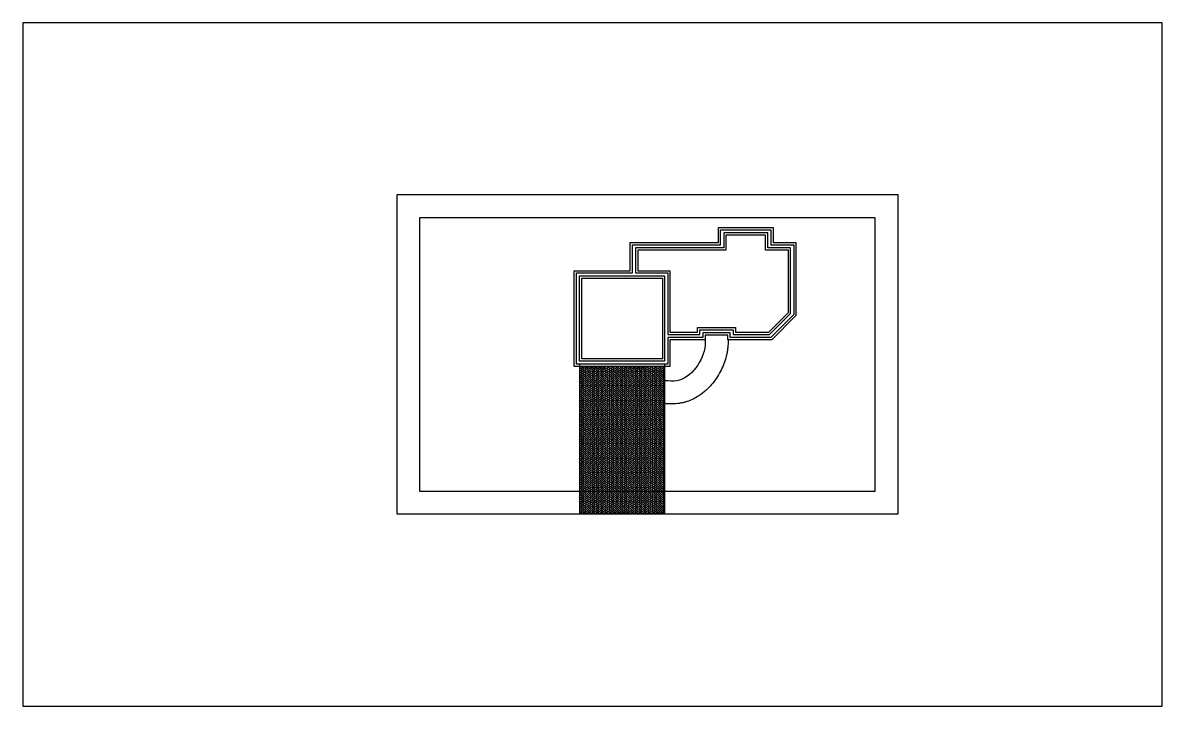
# Model space of a CAD drawing. Header units: inches. Extents: x 591 to 20043, y -1483 to 317.
# Drawn here: x 3882 to 6882, y -1483 to 317 of the extents above; entities that cross this region are included whole.
import ezdxf

# ---------------------------------------------------------------- set-up
doc = ezdxf.new("R2010")
doc.units = ezdxf.units.IN
doc.header["$MEASUREMENT"] = 0
for name, color, linetype in [('SS - Footings_(3)', 3, 'Continuous'), ('SS - Foundation_Wall_(2)', 2, 'Continuous'), ('SS - Masonry_(241)', 241, 'Continuous'), ('SS - Site_Property_Line_(116)', 116, 'Continuous')]:
    doc.layers.add(name, color=color, linetype=linetype)

msp = doc.modelspace()

# ---------------------------------------------------------------- hatches: boundary and pattern name
at = {"layer": 'SS - Masonry_(241)'}
h = msp.add_hatch(dxfattribs=at)
h.set_pattern_fill('AR-HBONE', color=256)
h.paths.add_polyline_path([(5571.5, -587.4), (5347.5, -587.4), (5347.5, -916.1), (5571.5, -916.1)])
h.paths.add_polyline_path([(5571.5, -916.1), (5347.5, -916.1), (5347.5, -976.1), (5571.5, -976.1)])

# ---------------------------------------------------------------- linework, layer by layer
for p, q in [((5347.5, -581.4), (5347.5, -976.1)), ((5571.5, -581.4), (5571.5, -976.1))]:
    msp.add_line(p, q)
for points in [[(3881.6, -1482.5), (6281.6, -1482.5), (6881.6, -1482.5), (6881.6, 317.5), (3881.6, 317.5)], [(4866.2, -976.1), (6186.2, -976.1), (6186.2, -136.1), (4866.2, -136.1)]]:
    msp.add_lwpolyline(points, close=True)
msp.add_spline([(5678.1, -505.2), (5678.1, -531.7), (5603.4, -625.2), (5571.5, -625.2)], degree=3)
msp.add_open_spline([(5738.6, -517.2), (5738.6, -519), (5738.6, -520.9), (5738.5, -526.9), (5738.3, -531.3), (5737.8, -537), (5737.7, -538), (5737.5, -540.2), (5737.4, -541.2), (5737, -544.4), (5736.6, -546.4), (5735.6, -552.7), (5734.7, -556.7), (5732, -567.7), (5729.8, -574.4), (5724.8, -587.6), (5721.9, -594), (5715.4, -606.5), (5711.8, -612.6), (5704, -624.3), (5699.7, -630), (5690.3, -640.9), (5685.2, -646.2), (5674.2, -656), (5668.3, -660.6), (5657.1, -668), (5652, -670.9), (5641.2, -676.2), (5635.5, -678.5), (5627.7, -681), (5625.9, -681.6), (5622.4, -682.5), (5620.9, -682.9), (5617.7, -683.6), (5616.1, -683.9), (5613.7, -684.4), (5612.9, -684.5), (5611.3, -684.7), (5610.6, -684.9), (5608.3, -685.2), (5606.8, -685.4), (5602.4, -685.8), (5599.6, -686), (5592.8, -686.3), (5588.9, -686.3), (5581.8, -686.1), (5578.4, -686), (5574, -685.6), (5572.7, -685.5), (5571.5, -685.4)], degree=3, knots=[12.965308, 12.965308, 12.965308, 12.965308, 16.945199, 16.945199, 25.417798, 25.417798, 27.309878, 27.309878, 29.201958, 29.201958, 32.986118, 32.986118, 40.554439, 40.554439, 53.538817, 53.538817, 66.523196, 66.523196, 79.507575, 79.507575, 92.491953, 92.491953, 105.476332, 105.476332, 118.46071, 118.46071, 128.203802, 128.203802, 137.946894, 137.946894, 140.986195, 140.986195, 143.408527, 143.408527, 145.934099, 145.934099, 147.125875, 147.125875, 148.317652, 148.317652, 150.701205, 150.701205, 155.46831, 155.46831, 162.788394, 162.788394, 170.108477, 170.108477, 173.36923, 173.36923, 173.36923, 173.36923])
at = {"layer": 'SS - Footings_(3)'}
for points in [[(5480.7, -335.4), (5480.7, -261.4), (5713, -261.4), (5713, -221.8), (5857.3, -221.8), (5857.3, -261.4), (5917.3, -261.4), (5917.3, -453.7), (5853.8, -517.2), (5738.1, -517.2), (5738.1, -505.2), (5678.1, -505.2), (5678.1, -517.2), (5585.5, -517.2), (5585.5, -587.4), (5333.5, -587.4), (5333.5, -335.4)], [(5500.7, -335.4), (5585.5, -335.4), (5585.5, -497.2), (5658.1, -497.2), (5658.1, -485.2), (5758.1, -485.2), (5758.1, -497.2), (5845.5, -497.2), (5897.3, -445.4), (5897.3, -281.4), (5837.3, -281.4), (5837.3, -241.8), (5733, -241.8), (5733, -281.4), (5500.7, -281.4)], [(5565.5, -355.4), (5565.5, -567.4), (5353.5, -567.4), (5353.5, -355.4)]]:
    msp.add_lwpolyline(points, close=True, dxfattribs=at)
at = {"layer": 'SS - Foundation_Wall_(2)'}
for points in [[(5486.7, -341.4), (5486.7, -267.4), (5719, -267.4), (5719, -227.8), (5851.3, -227.8), (5851.3, -267.4), (5911.3, -267.4), (5911.3, -451.2), (5851.3, -511.2), (5744.1, -511.2), (5744.1, -499.2), (5672.1, -499.2), (5672.1, -511.2), (5579.5, -511.2), (5579.5, -581.4), (5339.5, -581.4), (5339.5, -341.4)], [(5494.7, -341.4), (5579.5, -341.4), (5579.5, -503.2), (5664.1, -503.2), (5664.1, -491.2), (5752.1, -491.2), (5752.1, -503.2), (5848, -503.2), (5903.3, -447.9), (5903.3, -275.4), (5843.3, -275.4), (5843.3, -235.8), (5727, -235.8), (5727, -275.4), (5494.7, -275.4)], [(5571.5, -349.4), (5571.5, -573.4), (5347.5, -573.4), (5347.5, -349.4)]]:
    msp.add_lwpolyline(points, close=True, dxfattribs=at)
at = {"layer": 'SS - Site_Property_Line_(116)'}
msp.add_lwpolyline([(4926.2, -916.1), (6126.2, -916.1), (6126.2, -196.1), (4926.2, -196.1)], close=True, dxfattribs=at)

doc.saveas('drawing.dxf')
